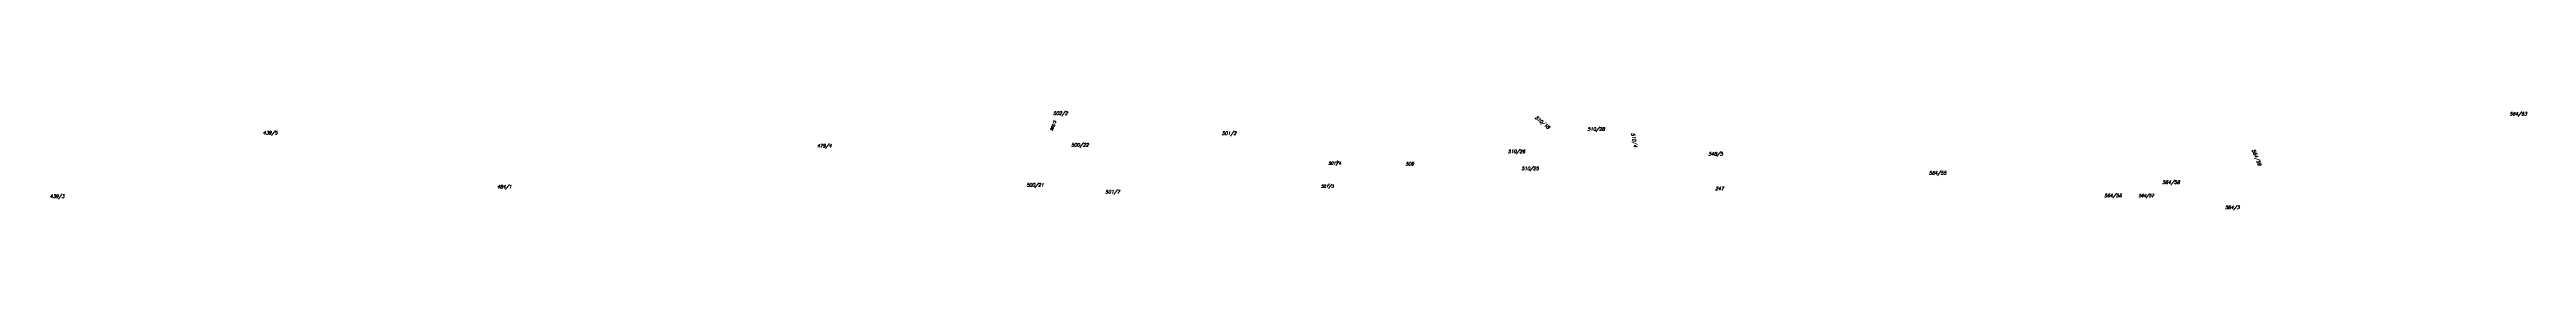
# Model space of a CAD drawing. Header units: millimetres. Extents: x -626413 to -622762, y -1174800 to -1172001.
# Drawn here: x -625687 to -624417, y -1173403 to -1173352 of the extents above; entities that cross this region are included whole.
import ezdxf
from ezdxf.enums import TextEntityAlignment as Align

# ---------------------------------------------------------------- set-up
doc = ezdxf.new("R2010")
doc.units = ezdxf.units.MM
doc.layers.add('Dobrinsko_parcelní čísla', color=7, linetype='Continuous', lineweight=0)
doc.styles.add('Style-ITALICS', font='ITALICS.shx')

msp = doc.modelspace()

# ---------------------------------------------------------------- texts
at = {"layer": 'Dobrinsko_parcelní čísla', "color": 7, "linetype": 'Continuous', "lineweight": 0, "style": 'Style-ITALICS'}
for s, height, p in [('439/5', 1.7, (-625570.6, -1173364.3)), ('502/2', 1.7, (-625165.3, -1173354.3)), ('501/2', 1.7, (-625078.8, -1173364.6)), ('510/28', 1.7, (-624889.9, -1173362.4)), ('564/63', 1.7, (-624416.9, -1173354.6)), ('479/4', 1.7, (-625286.4, -1173371)), ('500/22', 1.7, (-625154.6, -1173370.6)), ('510/26', 1.7, (-624930.7, -1173373.9)), ('548/5', 1.7, (-624829.3, -1173375.2)), ('501/4', 1.5, (-625025.1, -1173379.9)), ('509', 1.7, (-624987.7, -1173380.3)), ('510/25', 1.7, (-624923.7, -1173382.7)), ('564/55', 1.7, (-624714.7, -1173385)), ('564/58', 1.7, (-624595, -1173389.8)), ('439/3', 1.7, (-625679.9, -1173397)), ('484/1', 1.7, (-625450.5, -1173392.1)), ('500/21', 1.7, (-625177.6, -1173391.2)), ('501/7', 1.7, (-625138.6, -1173394.7)), ('501/3', 1.5, (-625028.9, -1173391.7)), ('247', 1.7, (-624828.8, -1173393)), ('564/56', 1.7, (-624624.8, -1173396.6)), ('564/57', 1.5, (-624608.2, -1173396.6)), ('564/3', 1.7, (-624564.3, -1173402.7))]:
    msp.add_text(s, height=height, dxfattribs=at).set_placement(p, align=Align.RIGHT)
for s, height, rotation, p in [('502/3', 1.2, 68, (-625171.2, -1173357.7)), ('510/18', 1.7, 320, (-624919, -1173361.6)), ('510/4', 1.7, 280, (-624874.9, -1173371)), ('564/59', 1.7, 292, (-624554.6, -1173380.6)), ('501/4', 0.2, 67, (-625026.9, -1173378)), ('501/3', 0.2, 72, (-625031.1, -1173389.8))]:
    msp.add_text(s, height=height, rotation=rotation, dxfattribs=at).set_placement(p, align=Align.RIGHT)

doc.saveas('drawing.dxf')
